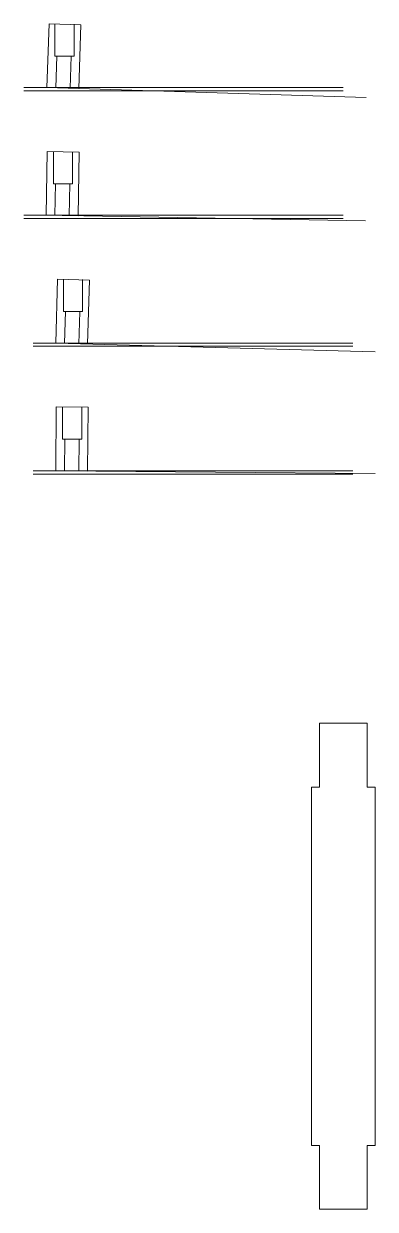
# Model space of a CAD drawing. Header units: millimetres. Extents: x -930 to 1800, y -2430 to 1500.
# Drawn here: x -260 to -150, y -2411.2 to -2040 of the extents above; entities that cross this region are included whole.
import ezdxf

# ---------------------------------------------------------------- set-up
doc = ezdxf.new("R2010")
doc.units = ezdxf.units.MM
for name, color, linetype, lineweight, true_color in [('axle', 178, 'Continuous', 0, 0x000000), ('help', 6, 'Continuous', 0, 0xff00ff), ('housing', 3, 'Continuous', 0, 0x00ff00)]:
    doc.layers.add(name, color=color, linetype=linetype, lineweight=lineweight, true_color=true_color)

msp = doc.modelspace()

# ---------------------------------------------------------------- linework, layer by layer
at = {"layer": 'axle'}
for p, q in [((-167.5, -2259), (-152.5, -2259)), ((-167.5, -2279), (-167.5, -2259)), ((-152.5, -2259), (-152.5, -2279)), ((-167.5, -2279), (-170, -2279)), ((-170, -2279), (-170, -2391.2)), ((-150, -2279), (-152.5, -2279)), ((-150, -2391.2), (-150, -2279)), ((-170, -2391.2), (-167.5, -2391.2)), ((-167.5, -2391.2), (-167.5, -2411.2)), ((-150, -2391.2), (-152.5, -2391.2)), ((-152.5, -2411.2), (-152.5, -2391.2)), ((-167.5, -2411.2), (-152.5, -2411.2))]:
    msp.add_line(p, q, dxfattribs=at)
at = {"layer": 'help'}
for p, q in [((-260, -2060), (-160, -2060)), ((-252.75, -2060), (-152.8, -2063.16)), ((-260, -2061), (-160, -2061)), ((-260, -2100), (-160, -2100)), ((-253, -2100), (-153.02, -2101.76)), ((-260, -2101), (-160, -2101)), ((-257, -2140), (-157, -2140)), ((-257, -2141), (-157, -2141)), ((-250, -2140), (-150.04, -2142.69)), ((-257, -2180), (-157, -2180)), ((-257, -2181), (-157, -2181)), ((-250, -2180), (-150, -2180.86))]:
    msp.add_line(p, q, dxfattribs=at)
at = {"layer": 'housing'}
for p, q in [((-252.09, -2040.01), (-252.75, -2060)), ((-242.09, -2040.34), (-252.09, -2040.01)), ((-250.26, -2050.17), (-250.26, -2040.17)), ((-244.26, -2040.17), (-244.26, -2050.17)), ((-242.76, -2060.33), (-242.09, -2040.34)), ((-244.26, -2050.17), (-250.26, -2050.17)), ((-250, -2060.09), (-249.67, -2050.17)), ((-245.17, -2050.17), (-245.51, -2060.24)), ((-252.75, -2060), (-242.76, -2060.33)), ((-252.62, -2080), (-253, -2100)), ((-242.62, -2080.2), (-252.62, -2080)), ((-250.71, -2090.1), (-250.71, -2080.1)), ((-244.71, -2080.1), (-244.71, -2090.1)), ((-243, -2100.19), (-242.62, -2080.2)), ((-244.71, -2090.1), (-250.71, -2090.1)), ((-250.06, -2090.05), (-250.25, -2100.05)), ((-245.56, -2090.14), (-245.75, -2100.14)), ((-253, -2100), (-243, -2100.19)), ((-249.46, -2120.01), (-250, -2140)), ((-239.47, -2120.28), (-249.46, -2120.01)), ((-247.6, -2130.14), (-247.6, -2120.14)), ((-241.6, -2120.14), (-241.6, -2130.14)), ((-240, -2140.27), (-239.47, -2120.28)), ((-241.6, -2130.14), (-247.6, -2130.14)), ((-246.98, -2130.08), (-247.25, -2140.07)), ((-242.48, -2130.2), (-242.75, -2140.19)), ((-250, -2140), (-240, -2140.27)), ((-249.83, -2160), (-250, -2180)), ((-239.83, -2160.09), (-249.83, -2160)), ((-247.87, -2170.04), (-247.87, -2160.04)), ((-241.87, -2160.04), (-241.87, -2170.04)), ((-240, -2180.09), (-239.83, -2160.09)), ((-241.87, -2170.04), (-247.87, -2170.04)), ((-247.16, -2170.02), (-247.25, -2180.02)), ((-242.66, -2170.06), (-242.75, -2180.06)), ((-250, -2180), (-240, -2180.09))]:
    msp.add_line(p, q, dxfattribs=at)

doc.saveas('drawing.dxf')
